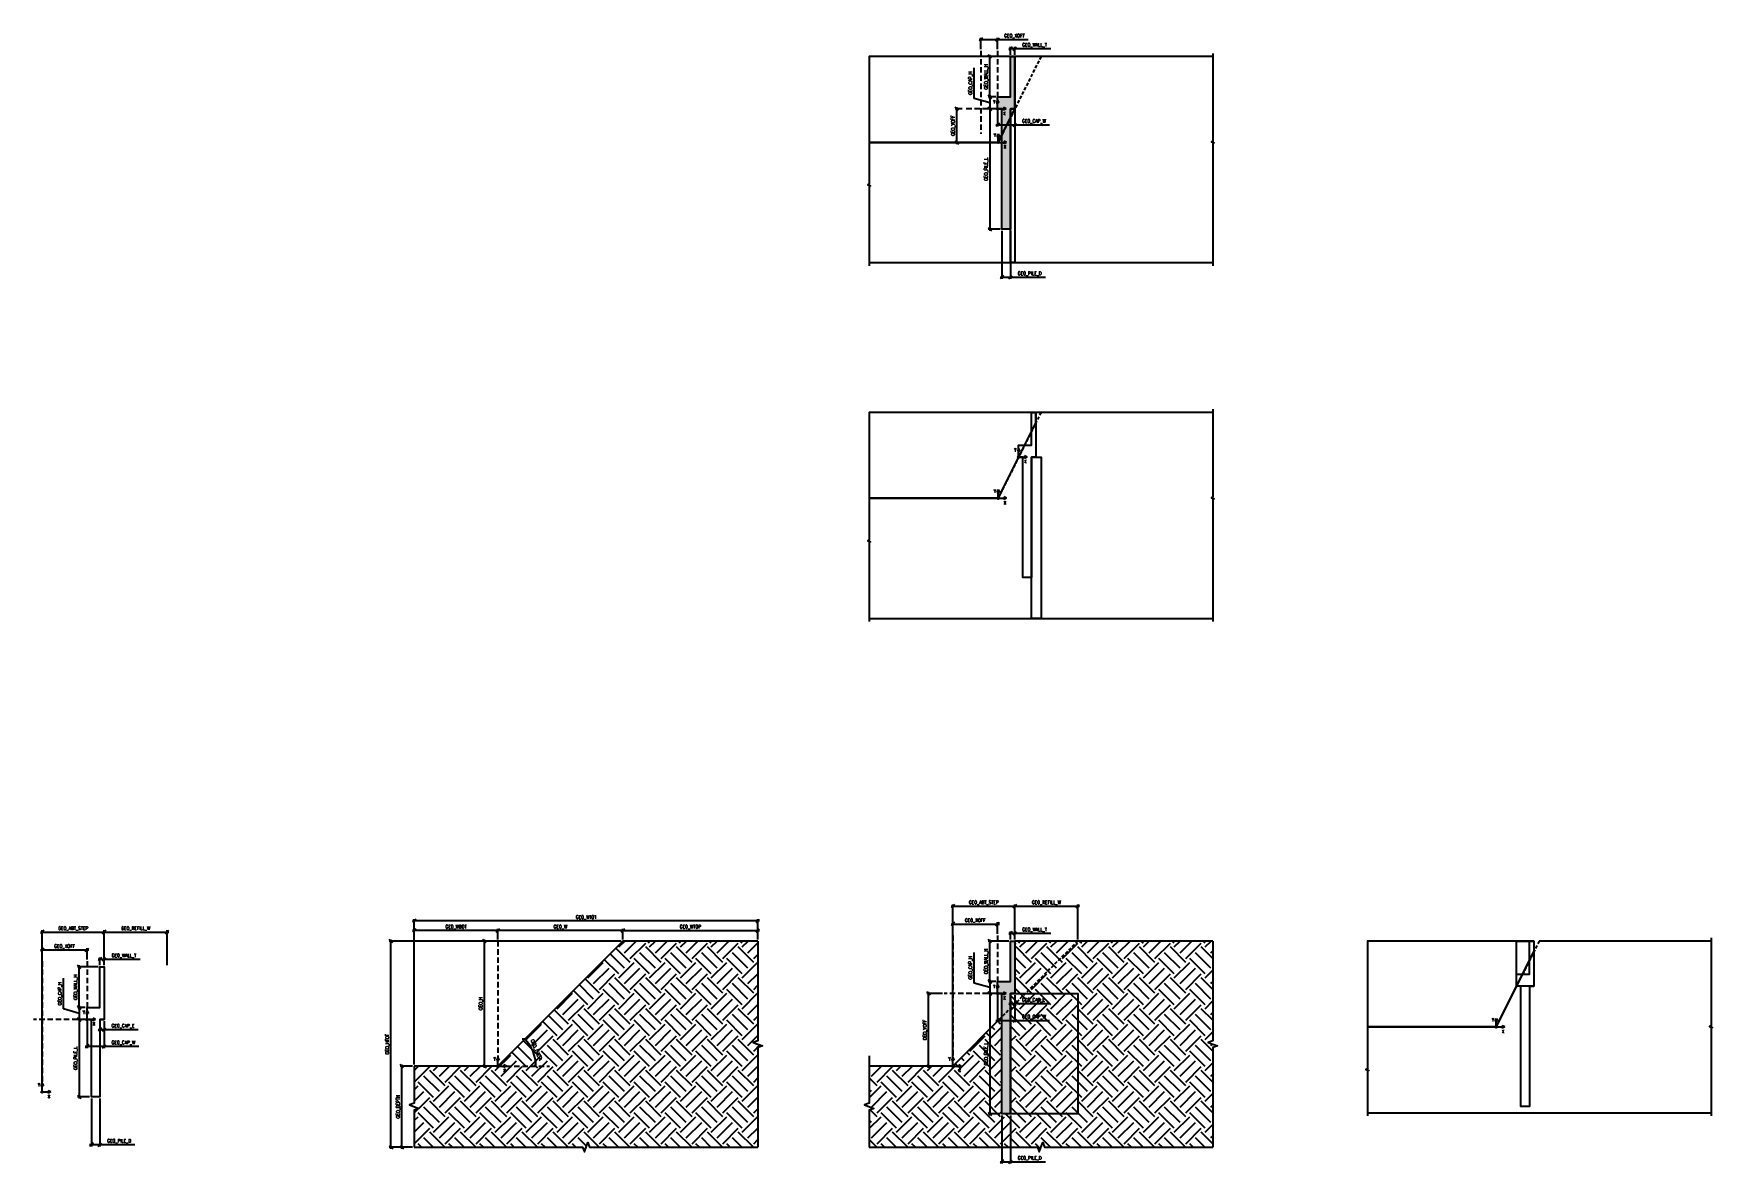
# Model space of a CAD drawing. Header units: millimetres. Extents: x -137513 to 317531, y -53692 to 125625.
# Drawn here: x -44308 to 151096, y -5881 to 125625 of the extents above; entities that cross this region are included whole.
import ezdxf

# ---------------------------------------------------------------- set-up
doc = ezdxf.new("R2010")
doc.units = ezdxf.units.MM
doc.linetypes.add('DASHED', pattern=[19.05, 12.7, -6.35])
for name, color, linetype in [('01', 1, 'Continuous'), ('02', 2, 'Continuous'), ('03', 3, 'Continuous'), ('04', 4, 'Continuous'), ('05', 5, 'Continuous'), ('07', 7, 'Continuous'), ('08', 8, 'Continuous'), ('09', 9, 'Continuous'), ('Concreto_09', 9, 'Continuous'), ('Coordinates_03', 3, 'Continuous'), ('Coordinates_06', 6, 'Continuous'), ('Cota_07', 7, 'Continuous'), ('Soil_27', 27, 'Continuous')]:
    doc.layers.add(name, color=color, linetype=linetype)
doc.styles.add('Romans', font='romans.shx', dxfattribs={"width": 0.9, "height": 400})
doc.dimstyles.new('AUTO 1-200 (1-200)', dxfattribs={"dimscale": 200, "dimtxt": 400, "dimasz": 2, "dimexe": 1, "dimexo": 1, "dimgap": 1, "dimtad": 1, "dimdec": 0, "dimlfac": 0.1, "dimzin": 0, "dimdsep": 46, "dimtxsty": 'Romans', "dimblk1": 'OBLIQUE', "dimblk2": 'OBLIQUE', "dimsah": 1, "dimcen": 2, "dimdle": 1, "dimclrd": 7, "dimclre": 7, "dimclrt": 167, "dimazin": 2, "dimtfac": 1, "dimtdec": 0, "dimtmove": 0, "dimatfit": 3, "dimfxl": 0, "dimfrac": 1, "dimarcsym": 0})
doc.dimstyles.new('C 1-200 (1-200)', dxfattribs={"dimscale": 200, "dimtxt": 400, "dimasz": 2, "dimexe": 1, "dimexo": 1, "dimgap": 1, "dimtad": 1, "dimdec": 0, "dimlfac": 0.1, "dimzin": 0, "dimdsep": 46, "dimtxsty": 'Romans', "dimblk1": 'OBLIQUE', "dimblk2": 'OBLIQUE', "dimsah": 1, "dimcen": 2, "dimdle": 1, "dimclrd": 7, "dimclre": 7, "dimclrt": 150, "dimazin": 2, "dimtfac": 1, "dimtdec": 0, "dimtmove": 0, "dimatfit": 3, "dimfxl": 0, "dimfrac": 1, "dimarcsym": 0})
pattern_1 = [(50, (-2000, 102960.8), (728.7387, -63.7563), [76.2, -838.2]), (355, (-2000, 102960.8), (-140.974, 764.2274), [60.96, -670.562]), (100.4514, (-1939.3, 102955.5), (587.765, 700.471), [64.76, -712.361]), (46.1842, (-2000, 103164), (1084.316, -168.169), [114.3, -1257.3]), (96.6356, (-1909.6, 103150), (949.617, 989.704), [97.14, -1068.542]), (351.1842, (-2000, 103164), (949.617, 989.704), [91.44, -1005.839]), (21, (-1898.4, 103113.2), (606.4576, -409.061), [76.2, -838.2]), (326, (-1898.4, 103113.2), (247.208, 736.752), [60.96, -670.56]), (71.4514, (-1847.86, 103079.1), (853.666, 327.691), [64.76, -712.36]), (37.5, (-2000, 102960.8), (12.3544, 338.2202), [0, -662.432, 0, -680.72, 0, -673.1]), (7.5, (-2000, 102960.8), (267.2787, 400.7223), [0, -388.112, 0, -647.192, 0, -256.54]), (327.5, (-2226.57, 102960.8), (542.3624, -22.915), [0, -254, 0, -792.48, 0, -1051.56]), (317.5, (-2328.17, 102960.8), (592.5167, 101.706), [0, -330.2, 0, -526.288, 0, -746.76])]

msp = doc.modelspace()

# ---------------------------------------------------------------- texts
at = {"layer": 'Coordinates_03', "style": 'Romans', "width": 0.9}
for s, p in [('Y', (67367, 117485.3)), ('X', (68528.6, 116135.2)), ('Y', (69813.9, 76958.5)), ('X', (70975.5, 75608.4)), ('Y', (67367, 14524.5)), ('Y', (-38615.3, 11510.1)), ('X', (68528.6, 13174.4)), ('X', (-37453.7, 10160))]:
    msp.add_text(s, height=400, dxfattribs=at).set_placement(p)
at = {"layer": 'Coordinates_06', "style": 'Romans', "width": 0.9}
for s, p in [('Y', (67419.6, 113590.5)), ('X', (68581.2, 112240.4)), ('Y', (67419.6, 72169.8)), ('X', (68581.2, 70819.7)), ('Y', (125400.7, 10629.7)), ('X', (126562.3, 9279.6)), ('Y', (9193.2, 6077.1)), ('Y', (62143.3, 6077.1)), ('X', (10354.8, 4727)), ('X', (63304.9, 4727)), ('Y', (-43839, 3062.7)), ('X', (-42677.4, 1712.6))]:
    msp.add_text(s, height=400, dxfattribs=at).set_placement(p)

# ---------------------------------------------------------------- blocks, each defined once
blk = doc.blocks.new('_Oblique')
at = {"color": 0, "linetype": 'ByBlock', "lineweight": -2}
blk.add_line((-0.5, -0.5), (0.5, 0.5), dxfattribs=at)
blk = doc.blocks.new('*D3')
at = {"layer": 'Cota_07', "color": 7, "linetype": 'ByBlock', "lineweight": -2, "transparency": 16777216}
for p, q in [((24076, 20000), (7969, 20000)), ((8169, 5247), (8169, 20200)), ((9524, 5447), (7969, 5447))]:
    blk.add_line(p, q, dxfattribs=at)
at = {"layer": 'DEFPOINTS', "color": 0, "transparency": 16777216}
for p in [(8169, 20000), (24276, 20000), (9724, 5447)]:
    blk.add_point(p, dxfattribs=at)
at = {"layer": 'Cota_07', "color": 7, "lineweight": -2, "transparency": 16777216, "xscale": 400, "yscale": 400, "zscale": 400}
for p, rotation in [((8169, 20000), 90), ((8169, 5447), 270)]:
    blk.add_blockref('_Oblique', p, dxfattribs=dict(at, rotation=rotation))
at = {"layer": 'Cota_07', "color": 150, "transparency": 16777216, "insert": (7750, 12724), "char_height": 400, "attachment_point": 5, "rotation": 90, "style": 'Romans'}
blk.add_mtext('GEO_H', dxfattribs=at)
blk = doc.blocks.new('*D4')
at = {"layer": 'Cota_07', "color": 7, "linetype": 'ByBlock', "lineweight": -2, "transparency": 16777216}
blk.add_arc((9724, 5447), 4435, 0, 45, dxfattribs=at)
at = {"layer": 'DEFPOINTS', "color": 0, "transparency": 16777216}
for p in [(17284, 13008), (14008, 6595), (9724, 5447), (9724, 5447), (15724, 5447)]:
    blk.add_point(p, dxfattribs=at)
at = {"layer": 'Cota_07', "color": 7, "lineweight": -2, "transparency": 16777216, "xscale": 400, "yscale": 400, "zscale": 400}
for p, rotation in [((12860, 8584), 135), ((14159, 5447), 270)]:
    blk.add_blockref('_Oblique', p, dxfattribs=dict(at, rotation=rotation))
at = {"layer": 'Cota_07', "color": 150, "transparency": 16777216, "insert": (14209, 7305), "char_height": 400, "attachment_point": 5, "rotation": 292.5, "style": 'Romans'}
blk.add_mtext('GEO_THETA', dxfattribs=at)
blk = doc.blocks.new('*D5')
at = {"layer": 'Cota_07', "color": 7, "linetype": 'ByBlock', "lineweight": -2, "transparency": 16777216}
for p, q in [((24076, 21238), (40200, 21238)), ((24276, 20200), (24276, 21438)), ((40000, 20200), (40000, 21438))]:
    blk.add_line(p, q, dxfattribs=at)
at = {"layer": 'DEFPOINTS', "color": 0, "transparency": 16777216}
for p in [(24276, 20000), (40000, 21238), (40000, 20000)]:
    blk.add_point(p, dxfattribs=at)
at = {"layer": 'Cota_07', "color": 7, "lineweight": -2, "transparency": 16777216, "xscale": 400, "yscale": 400, "zscale": 400, "rotation": 180}
blk.add_blockref('_Oblique', (24276, 21238), dxfattribs=at)
at = {"layer": 'Cota_07', "color": 7, "lineweight": -2, "transparency": 16777216, "xscale": 400, "yscale": 400, "zscale": 400}
blk.add_blockref('_Oblique', (40000, 21238), dxfattribs=at)
at = {"layer": 'Cota_07', "color": 150, "transparency": 16777216, "insert": (32138, 21657), "char_height": 400, "attachment_point": 5, "style": 'Romans'}
blk.add_mtext('GEO_WTOP', dxfattribs=at)
blk = doc.blocks.new('*D6')
at = {"layer": 'Cota_07', "color": 7, "linetype": 'ByBlock', "lineweight": -2, "transparency": 16777216}
for p, q in [((24476, 21238), (9524, 21238)), ((9724, 20200), (9724, 21438)), ((24276, 20200), (24276, 21438))]:
    blk.add_line(p, q, dxfattribs=at)
at = {"layer": 'DEFPOINTS', "color": 0, "transparency": 16777216}
for p in [(9724, 21238), (9724, 20000), (24276, 20000)]:
    blk.add_point(p, dxfattribs=at)
at = {"layer": 'Cota_07', "color": 7, "lineweight": -2, "transparency": 16777216, "xscale": 400, "yscale": 400, "zscale": 400, "rotation": 180}
blk.add_blockref('_Oblique', (9724, 21238), dxfattribs=at)
at = {"layer": 'Cota_07', "color": 7, "lineweight": -2, "transparency": 16777216, "xscale": 400, "yscale": 400, "zscale": 400}
blk.add_blockref('_Oblique', (24276, 21238), dxfattribs=at)
at = {"layer": 'Cota_07', "color": 167, "transparency": 16777216, "insert": (17000, 21657), "char_height": 400, "attachment_point": 5, "style": 'Romans'}
blk.add_mtext('GEO_W', dxfattribs=at)
blk = doc.blocks.new('*D7')
at = {"layer": 'Cota_07', "color": 7, "linetype": 'ByBlock', "lineweight": -2, "transparency": 16777216}
for p, q in [((9924, 21238), (-200, 21238)), ((0, 5647), (0, 21438)), ((9724, 20200), (9724, 21438))]:
    blk.add_line(p, q, dxfattribs=at)
at = {"layer": 'DEFPOINTS', "color": 0, "transparency": 16777216}
for p in [(0, 21238), (9724, 20000), (0, 5447)]:
    blk.add_point(p, dxfattribs=at)
at = {"layer": 'Cota_07', "color": 7, "lineweight": -2, "transparency": 16777216, "xscale": 400, "yscale": 400, "zscale": 400, "rotation": 180}
blk.add_blockref('_Oblique', (0, 21238), dxfattribs=at)
at = {"layer": 'Cota_07', "color": 7, "lineweight": -2, "transparency": 16777216, "xscale": 400, "yscale": 400, "zscale": 400}
blk.add_blockref('_Oblique', (9724, 21238), dxfattribs=at)
at = {"layer": 'Cota_07', "color": 150, "transparency": 16777216, "insert": (4862, 21657), "char_height": 400, "attachment_point": 5, "style": 'Romans'}
blk.add_mtext('GEO_WBOT', dxfattribs=at)
blk = doc.blocks.new('*D8')
at = {"layer": 'Cota_07', "color": 7, "linetype": 'ByBlock', "lineweight": -2, "transparency": 16777216}
for p, q in [((40200, 22356), (-200, 22356)), ((0, 5647), (0, 22556)), ((40000, 20200), (40000, 22556))]:
    blk.add_line(p, q, dxfattribs=at)
at = {"layer": 'DEFPOINTS', "color": 0, "transparency": 16777216}
for p in [(0, 22356), (40000, 20000), (0, 5447)]:
    blk.add_point(p, dxfattribs=at)
at = {"layer": 'Cota_07', "color": 7, "lineweight": -2, "transparency": 16777216, "xscale": 400, "yscale": 400, "zscale": 400, "rotation": 180}
blk.add_blockref('_Oblique', (0, 22356), dxfattribs=at)
at = {"layer": 'Cota_07', "color": 7, "lineweight": -2, "transparency": 16777216, "xscale": 400, "yscale": 400, "zscale": 400}
blk.add_blockref('_Oblique', (40000, 22356), dxfattribs=at)
at = {"layer": 'Cota_07', "color": 167, "transparency": 16777216, "insert": (20000, 22775), "char_height": 400, "attachment_point": 5, "style": 'Romans'}
blk.add_mtext('GEO_WTOT', dxfattribs=at)
blk = doc.blocks.new('*D9')
at = {"layer": 'Cota_07', "color": 7, "linetype": 'ByBlock', "lineweight": -2, "transparency": 16777216}
for p, q in [((65157, 15110), (65157, 18682)), ((66987, 14595), (65157, 15110)), ((67698, 15295), (66787, 15295)), ((67698, 13895), (66787, 13895)), ((66987, 15495), (66987, 13695))]:
    blk.add_line(p, q, dxfattribs=at)
at = {"layer": 'DEFPOINTS', "color": 0, "transparency": 16777216}
for p in [(66987, 13895), (67898, 15295), (67898, 13895)]:
    blk.add_point(p, dxfattribs=at)
at = {"layer": 'Cota_07', "color": 7, "lineweight": -2, "transparency": 16777216, "xscale": 400, "yscale": 400, "zscale": 400}
for p, rotation in [((66987, 15295), 90), ((66987, 13895), 270)]:
    blk.add_blockref('_Oblique', p, dxfattribs=dict(at, rotation=rotation))
at = {"layer": 'Cota_07', "color": 150, "transparency": 16777216, "insert": (64738, 16896), "char_height": 400, "attachment_point": 5, "rotation": 90, "style": 'Romans'}
blk.add_mtext('GEO_CAP_H', dxfattribs=at)
blk = doc.blocks.new('*D10')
at = {"layer": 'Cota_07', "color": 7, "linetype": 'ByBlock', "lineweight": -2, "transparency": 16777216}
for p, q in [((69198, 20000), (66787, 20000)), ((66987, 15095), (66987, 20200)), ((67698, 15295), (66787, 15295))]:
    blk.add_line(p, q, dxfattribs=at)
at = {"layer": 'DEFPOINTS', "color": 0, "transparency": 16777216}
for p in [(66987, 20000), (69398, 20000), (67898, 15295)]:
    blk.add_point(p, dxfattribs=at)
at = {"layer": 'Cota_07', "color": 7, "lineweight": -2, "transparency": 16777216, "xscale": 400, "yscale": 400, "zscale": 400}
for p, rotation in [((66987, 20000), 90), ((66987, 15295), 270)]:
    blk.add_blockref('_Oblique', p, dxfattribs=dict(at, rotation=rotation))
at = {"layer": 'Cota_07', "color": 150, "transparency": 16777216, "insert": (66568, 17647), "char_height": 400, "attachment_point": 5, "rotation": 90, "style": 'Romans'}
blk.add_mtext('GEO_WALL_H', dxfattribs=at)
blk = doc.blocks.new('*D11')
at = {"layer": 'Cota_07', "color": 7, "linetype": 'ByBlock', "lineweight": -2, "transparency": 16777216}
for p, q in [((67698, 13895), (66787, 13895)), ((66987, 14095), (66987, -305)), ((68198, -105), (66787, -105))]:
    blk.add_line(p, q, dxfattribs=at)
at = {"layer": 'DEFPOINTS', "color": 0, "transparency": 16777216}
for p in [(67898, 13895), (66987, -105), (68398, -105)]:
    blk.add_point(p, dxfattribs=at)
at = {"layer": 'Cota_07', "color": 7, "lineweight": -2, "transparency": 16777216, "xscale": 400, "yscale": 400, "zscale": 400}
for p, rotation in [((66987, 13895), 90), ((66987, -105), 270)]:
    blk.add_blockref('_Oblique', p, dxfattribs=dict(at, rotation=rotation))
at = {"layer": 'Cota_07', "color": 150, "transparency": 16777216, "insert": (66568, 6895), "char_height": 400, "attachment_point": 5, "rotation": 90, "style": 'Romans'}
blk.add_mtext('GEO_PILE_L', dxfattribs=at)
blk = doc.blocks.new('*D12')
at = {"layer": 'Cota_07', "color": 7, "linetype": 'ByBlock', "lineweight": -2, "transparency": 16777216}
for p, q in [((68398, -305), (68398, -5881)), ((69398, -305), (69398, -5881)), ((68198, -5681), (69398, -5681)), ((69398, -5681), (73455, -5681))]:
    blk.add_line(p, q, dxfattribs=at)
at = {"layer": 'DEFPOINTS', "color": 0, "transparency": 16777216}
for p in [(68398, -105), (69398, -105), (69398, -5681)]:
    blk.add_point(p, dxfattribs=at)
at = {"layer": 'Cota_07', "color": 7, "lineweight": -2, "transparency": 16777216, "xscale": 400, "yscale": 400, "zscale": 400, "rotation": 180}
blk.add_blockref('_Oblique', (68398, -5681), dxfattribs=at)
at = {"layer": 'Cota_07', "color": 7, "lineweight": -2, "transparency": 16777216, "xscale": 400, "yscale": 400, "zscale": 400}
blk.add_blockref('_Oblique', (69398, -5681), dxfattribs=at)
at = {"layer": 'Cota_07', "color": 150, "transparency": 16777216, "insert": (71626, -5262), "char_height": 400, "attachment_point": 5, "style": 'Romans'}
blk.add_mtext('GEO_PILE_D', dxfattribs=at)
blk = doc.blocks.new('*D13')
at = {"layer": 'Cota_07', "color": 7, "linetype": 'ByBlock', "lineweight": -2, "transparency": 16777216}
for p, q in [((67898, 13695), (67898, 10566)), ((69898, 13695), (69898, 10566)), ((67698, 10766), (69898, 10766)), ((69898, 10766), (73938, 10766))]:
    blk.add_line(p, q, dxfattribs=at)
at = {"layer": 'DEFPOINTS', "color": 0, "transparency": 16777216}
for p in [(67898, 13895), (69898, 13895), (69898, 10766)]:
    blk.add_point(p, dxfattribs=at)
at = {"layer": 'Cota_07', "color": 7, "lineweight": -2, "transparency": 16777216, "xscale": 400, "yscale": 400, "zscale": 400, "rotation": 180}
blk.add_blockref('_Oblique', (67898, 10766), dxfattribs=at)
at = {"layer": 'Cota_07', "color": 7, "lineweight": -2, "transparency": 16777216, "xscale": 400, "yscale": 400, "zscale": 400}
blk.add_blockref('_Oblique', (69898, 10766), dxfattribs=at)
at = {"layer": 'Cota_07', "color": 150, "transparency": 16777216, "insert": (72118, 11185), "char_height": 400, "attachment_point": 5, "style": 'Romans'}
blk.add_mtext('GEO_CAP_W', dxfattribs=at)
blk = doc.blocks.new('*D14')
at = {"layer": 'Cota_07', "color": 7, "linetype": 'ByBlock', "lineweight": -2, "transparency": 16777216}
for p, q in [((69198, 20910), (69898, 20910)), ((69398, 20200), (69398, 21110)), ((69898, 20200), (69898, 21110)), ((69898, 20910), (74092, 20910))]:
    blk.add_line(p, q, dxfattribs=at)
at = {"layer": 'DEFPOINTS', "color": 0, "transparency": 16777216}
for p in [(69398, 20000), (69898, 20910), (69898, 20000)]:
    blk.add_point(p, dxfattribs=at)
at = {"layer": 'Cota_07', "color": 7, "lineweight": -2, "transparency": 16777216, "xscale": 400, "yscale": 400, "zscale": 400, "rotation": 180}
blk.add_blockref('_Oblique', (69398, 20910), dxfattribs=at)
at = {"layer": 'Cota_07', "color": 7, "lineweight": -2, "transparency": 16777216, "xscale": 400, "yscale": 400, "zscale": 400}
blk.add_blockref('_Oblique', (69898, 20910), dxfattribs=at)
at = {"layer": 'Cota_07', "color": 150, "transparency": 16777216, "insert": (72195, 21329), "char_height": 400, "attachment_point": 5, "style": 'Romans'}
blk.add_mtext('GEO_WALL_T', dxfattribs=at)
blk = doc.blocks.new('*D15')
at = {"layer": 'Cota_07', "color": 7, "linetype": 'ByBlock', "lineweight": -2, "transparency": 16777216}
for p, q in [((-200, 5447), (-1649, 5447)), ((-1449, -4200), (-1449, 5647)), ((-200, -4000), (-1649, -4000))]:
    blk.add_line(p, q, dxfattribs=at)
at = {"layer": 'DEFPOINTS', "color": 0, "transparency": 16777216}
for p in [(-1449, 5447), (0, 5447), (0, -4000)]:
    blk.add_point(p, dxfattribs=at)
at = {"layer": 'Cota_07', "color": 7, "lineweight": -2, "transparency": 16777216, "xscale": 400, "yscale": 400, "zscale": 400}
for p, rotation in [((-1449, 5447), 90), ((-1449, -4000), 270)]:
    blk.add_blockref('_Oblique', p, dxfattribs=dict(at, rotation=rotation))
at = {"layer": 'Cota_07', "color": 150, "transparency": 16777216, "insert": (-1868, 724), "char_height": 400, "attachment_point": 5, "rotation": 90, "style": 'Romans'}
blk.add_mtext('GEO_DEPTH', dxfattribs=at)
blk = doc.blocks.new('*D16')
at = {"layer": 'Cota_07', "color": 7, "linetype": 'ByBlock', "lineweight": -2, "transparency": 16777216}
for p, q in [((24076, 20000), (-2913, 20000)), ((-2713, -4200), (-2713, 20200)), ((-200, -4000), (-2913, -4000))]:
    blk.add_line(p, q, dxfattribs=at)
at = {"layer": 'DEFPOINTS', "color": 0, "transparency": 16777216}
for p in [(-2713, 20000), (24276, 20000), (0, -4000)]:
    blk.add_point(p, dxfattribs=at)
at = {"layer": 'Cota_07', "color": 7, "lineweight": -2, "transparency": 16777216, "xscale": 400, "yscale": 400, "zscale": 400}
for p, rotation in [((-2713, 20000), 90), ((-2713, -4000), 270)]:
    blk.add_blockref('_Oblique', p, dxfattribs=dict(at, rotation=rotation))
at = {"layer": 'Cota_07', "color": 167, "transparency": 16777216, "insert": (-3132, 8000), "char_height": 400, "attachment_point": 5, "rotation": 90, "style": 'Romans'}
blk.add_mtext('GEO_HTOT', dxfattribs=at)
blk = doc.blocks.new('*D17')
at = {"layer": 'Cota_07', "color": 7, "linetype": 'ByBlock', "lineweight": -2, "transparency": 16777216}
for p, q in [((62474, 21982), (68098, 21982)), ((62674, 20856), (62674, 22182)), ((67898, 20856), (67898, 22182))]:
    blk.add_line(p, q, dxfattribs=at)
at = {"layer": 'DEFPOINTS', "color": 0, "transparency": 16777216}
for p in [(67898, 21982), (62674, 20656), (67898, 20656)]:
    blk.add_point(p, dxfattribs=at)
at = {"layer": 'Cota_07', "color": 7, "lineweight": -2, "transparency": 16777216, "xscale": 400, "yscale": 400, "zscale": 400, "rotation": 180}
blk.add_blockref('_Oblique', (62674, 21982), dxfattribs=at)
at = {"layer": 'Cota_07', "color": 7, "lineweight": -2, "transparency": 16777216, "xscale": 400, "yscale": 400, "zscale": 400}
blk.add_blockref('_Oblique', (67898, 21982), dxfattribs=at)
at = {"layer": 'Cota_07', "color": 167, "transparency": 16777216, "insert": (65286, 22402), "char_height": 400, "attachment_point": 5, "style": 'Romans'}
blk.add_mtext('GEO_XOFF', dxfattribs=at)
blk = doc.blocks.new('*D18')
at = {"layer": 'Cota_07', "color": 7, "linetype": 'ByBlock', "lineweight": -2, "transparency": 16777216}
for p, q in [((61474, 13895), (59670, 13895)), ((59870, 5247), (59870, 14095)), ((62474, 5447), (59670, 5447))]:
    blk.add_line(p, q, dxfattribs=at)
at = {"layer": 'DEFPOINTS', "color": 0, "transparency": 16777216}
for p in [(59870, 13895), (61674, 13895), (62674, 5447)]:
    blk.add_point(p, dxfattribs=at)
at = {"layer": 'Cota_07', "color": 7, "lineweight": -2, "transparency": 16777216, "xscale": 400, "yscale": 400, "zscale": 400}
for p, rotation in [((59870, 13895), 90), ((59870, 5447), 270)]:
    blk.add_blockref('_Oblique', p, dxfattribs=dict(at, rotation=rotation))
at = {"layer": 'Cota_07', "color": 167, "transparency": 16777216, "insert": (59451, 9671), "char_height": 400, "attachment_point": 5, "rotation": 90, "style": 'Romans'}
blk.add_mtext('GEO_YOFF', dxfattribs=at)
blk = doc.blocks.new('*D27')
at = {"layer": 'Cota_07', "color": 7, "linetype": 'ByBlock', "lineweight": -2, "transparency": 16777216}
for p, q in [((62474, 24068), (70098, 24068)), ((62674, 5647), (62674, 24268)), ((69898, 20200), (69898, 24268))]:
    blk.add_line(p, q, dxfattribs=at)
at = {"layer": 'DEFPOINTS', "color": 0, "transparency": 16777216}
for p in [(69898, 24068), (69898, 20000), (62674, 5447)]:
    blk.add_point(p, dxfattribs=at)
at = {"layer": 'Cota_07', "color": 7, "lineweight": -2, "transparency": 16777216, "xscale": 400, "yscale": 400, "zscale": 400, "rotation": 180}
blk.add_blockref('_Oblique', (62674, 24068), dxfattribs=at)
at = {"layer": 'Cota_07', "color": 7, "lineweight": -2, "transparency": 16777216, "xscale": 400, "yscale": 400, "zscale": 400}
blk.add_blockref('_Oblique', (69898, 24068), dxfattribs=at)
at = {"layer": 'Cota_07', "color": 150, "transparency": 16777216, "insert": (66286, 24487), "char_height": 400, "attachment_point": 5, "style": 'Romans'}
blk.add_mtext('GEO_ABT_STEP', dxfattribs=at)
blk = doc.blocks.new('*D28')
at = {"layer": 'Cota_07', "color": 7, "linetype": 'ByBlock', "lineweight": -2, "transparency": 16777216}
for p, q in [((69698, 24068), (77426, 24068)), ((69898, 20200), (69898, 24268)), ((77226, 20200), (77226, 24268))]:
    blk.add_line(p, q, dxfattribs=at)
at = {"layer": 'DEFPOINTS', "color": 0, "transparency": 16777216}
for p in [(77226, 24068), (69898, 20000), (77226, 20000)]:
    blk.add_point(p, dxfattribs=at)
at = {"layer": 'Cota_07', "color": 7, "lineweight": -2, "transparency": 16777216, "xscale": 400, "yscale": 400, "zscale": 400, "rotation": 180}
blk.add_blockref('_Oblique', (69898, 24068), dxfattribs=at)
at = {"layer": 'Cota_07', "color": 7, "lineweight": -2, "transparency": 16777216, "xscale": 400, "yscale": 400, "zscale": 400}
blk.add_blockref('_Oblique', (77226, 24068), dxfattribs=at)
at = {"layer": 'Cota_07', "color": 167, "transparency": 16777216, "insert": (73562, 24487), "char_height": 400, "attachment_point": 5, "style": 'Romans'}
blk.add_mtext('GEO_REFILL_W', dxfattribs=at)
blk = doc.blocks.new('*D29')
at = {"layer": 'Cota_07', "color": 7, "linetype": 'ByBlock', "lineweight": -2, "transparency": 16777216}
for p, q in [((69398, 13695), (69398, 12521)), ((69898, 13695), (69898, 12521)), ((69198, 12721), (69898, 12721)), ((69898, 12721), (73852, 12721))]:
    blk.add_line(p, q, dxfattribs=at)
at = {"layer": 'DEFPOINTS', "color": 0, "transparency": 16777216}
for p in [(69398, 13895), (69898, 13895), (69898, 12721)]:
    blk.add_point(p, dxfattribs=at)
at = {"layer": 'Cota_07', "color": 7, "lineweight": -2, "transparency": 16777216, "xscale": 400, "yscale": 400, "zscale": 400, "rotation": 180}
blk.add_blockref('_Oblique', (69398, 12721), dxfattribs=at)
at = {"layer": 'Cota_07', "color": 7, "lineweight": -2, "transparency": 16777216, "xscale": 400, "yscale": 400, "zscale": 400}
blk.add_blockref('_Oblique', (69898, 12721), dxfattribs=at)
at = {"layer": 'Cota_07', "color": 167, "transparency": 16777216, "insert": (72075, 13140), "char_height": 400, "attachment_point": 5, "style": 'Romans'}
blk.add_mtext('GEO_CAP_E', dxfattribs=at)
blk = doc.blocks.new('*D40')
at = {"layer": 'Cota_07', "color": 7, "linetype": 'ByBlock', "lineweight": -2, "transparency": 16777216}
for p, q in [((-40825, 12096), (-40825, 15667)), ((-38996, 11580), (-40825, 12096)), ((-38285, 12280), (-39196, 12280)), ((-38996, 12480), (-38996, 10680)), ((-38285, 10880), (-39196, 10880))]:
    blk.add_line(p, q, dxfattribs=at)
at = {"layer": 'DEFPOINTS', "color": 0, "transparency": 16777216}
for p in [(-38085, 12280), (-38996, 10880), (-38085, 10880)]:
    blk.add_point(p, dxfattribs=at)
at = {"layer": 'Cota_07', "color": 7, "lineweight": -2, "transparency": 16777216, "xscale": 400, "yscale": 400, "zscale": 400}
for p, rotation in [((-38996, 12280), 90), ((-38996, 10880), 270)]:
    blk.add_blockref('_Oblique', p, dxfattribs=dict(at, rotation=rotation))
at = {"layer": 'Cota_07', "color": 150, "transparency": 16777216, "insert": (-41244, 13882), "char_height": 400, "attachment_point": 5, "rotation": 90, "style": 'Romans'}
blk.add_mtext('GEO_CAP_H', dxfattribs=at)
blk = doc.blocks.new('*D41')
at = {"layer": 'Cota_07', "color": 7, "linetype": 'ByBlock', "lineweight": -2, "transparency": 16777216}
for p, q in [((-36785, 16986), (-39196, 16986)), ((-38996, 12080), (-38996, 17186)), ((-38285, 12280), (-39196, 12280))]:
    blk.add_line(p, q, dxfattribs=at)
at = {"layer": 'DEFPOINTS', "color": 0, "transparency": 16777216}
for p in [(-38996, 16986), (-36585, 16986), (-38085, 12280)]:
    blk.add_point(p, dxfattribs=at)
at = {"layer": 'Cota_07', "color": 7, "lineweight": -2, "transparency": 16777216, "xscale": 400, "yscale": 400, "zscale": 400}
for p, rotation in [((-38996, 16986), 90), ((-38996, 12280), 270)]:
    blk.add_blockref('_Oblique', p, dxfattribs=dict(at, rotation=rotation))
at = {"layer": 'Cota_07', "color": 150, "transparency": 16777216, "insert": (-39415, 14633), "char_height": 400, "attachment_point": 5, "rotation": 90, "style": 'Romans'}
blk.add_mtext('GEO_WALL_H', dxfattribs=at)
blk = doc.blocks.new('*D42')
at = {"layer": 'Cota_07', "color": 7, "linetype": 'ByBlock', "lineweight": -2, "transparency": 16777216}
for p, q in [((-38285, 10880), (-39196, 10880)), ((-38996, 11080), (-38996, 1680)), ((-37785, 1880), (-39196, 1880))]:
    blk.add_line(p, q, dxfattribs=at)
at = {"layer": 'DEFPOINTS', "color": 0, "transparency": 16777216}
for p in [(-38085, 10880), (-38996, 1880), (-37585, 1880)]:
    blk.add_point(p, dxfattribs=at)
at = {"layer": 'Cota_07', "color": 7, "lineweight": -2, "transparency": 16777216, "xscale": 400, "yscale": 400, "zscale": 400}
for p, rotation in [((-38996, 10880), 90), ((-38996, 1880), 270)]:
    blk.add_blockref('_Oblique', p, dxfattribs=dict(at, rotation=rotation))
at = {"layer": 'Cota_07', "color": 150, "transparency": 16777216, "insert": (-39415, 6380), "char_height": 400, "attachment_point": 5, "rotation": 90, "style": 'Romans'}
blk.add_mtext('GEO_PILE_L', dxfattribs=at)
blk = doc.blocks.new('*D43')
at = {"layer": 'Cota_07', "color": 7, "linetype": 'ByBlock', "lineweight": -2, "transparency": 16777216}
for p, q in [((-37585, 1680), (-37585, -3895)), ((-36585, 1680), (-36585, -3895)), ((-37785, -3695), (-36585, -3695)), ((-36585, -3695), (-32528, -3695))]:
    blk.add_line(p, q, dxfattribs=at)
at = {"layer": 'DEFPOINTS', "color": 0, "transparency": 16777216}
for p in [(-37585, 1880), (-36585, 1880), (-36585, -3695)]:
    blk.add_point(p, dxfattribs=at)
at = {"layer": 'Cota_07', "color": 7, "lineweight": -2, "transparency": 16777216, "xscale": 400, "yscale": 400, "zscale": 400, "rotation": 180}
blk.add_blockref('_Oblique', (-37585, -3695), dxfattribs=at)
at = {"layer": 'Cota_07', "color": 7, "lineweight": -2, "transparency": 16777216, "xscale": 400, "yscale": 400, "zscale": 400}
blk.add_blockref('_Oblique', (-36585, -3695), dxfattribs=at)
at = {"layer": 'Cota_07', "color": 150, "transparency": 16777216, "insert": (-34356, -3276), "char_height": 400, "attachment_point": 5, "style": 'Romans'}
blk.add_mtext('GEO_PILE_D', dxfattribs=at)
blk = doc.blocks.new('*D44')
at = {"layer": 'Cota_07', "color": 7, "linetype": 'ByBlock', "lineweight": -2, "transparency": 16777216}
for p, q in [((-38085, 10680), (-38085, 7551)), ((-36085, 10680), (-36085, 7551)), ((-38285, 7751), (-36085, 7751)), ((-36085, 7751), (-32045, 7751))]:
    blk.add_line(p, q, dxfattribs=at)
at = {"layer": 'DEFPOINTS', "color": 0, "transparency": 16777216}
for p in [(-38085, 10880), (-36085, 10880), (-36085, 7751)]:
    blk.add_point(p, dxfattribs=at)
at = {"layer": 'Cota_07', "color": 7, "lineweight": -2, "transparency": 16777216, "xscale": 400, "yscale": 400, "zscale": 400, "rotation": 180}
blk.add_blockref('_Oblique', (-38085, 7751), dxfattribs=at)
at = {"layer": 'Cota_07', "color": 7, "lineweight": -2, "transparency": 16777216, "xscale": 400, "yscale": 400, "zscale": 400}
blk.add_blockref('_Oblique', (-36085, 7751), dxfattribs=at)
at = {"layer": 'Cota_07', "color": 150, "transparency": 16777216, "insert": (-33865, 8170), "char_height": 400, "attachment_point": 5, "style": 'Romans'}
blk.add_mtext('GEO_CAP_W', dxfattribs=at)
blk = doc.blocks.new('*D45')
at = {"layer": 'Cota_07', "color": 7, "linetype": 'ByBlock', "lineweight": -2, "transparency": 16777216}
for p, q in [((-36785, 17895), (-36085, 17895)), ((-36585, 17186), (-36585, 18095)), ((-36085, 17186), (-36085, 18095)), ((-36085, 17895), (-31890, 17895))]:
    blk.add_line(p, q, dxfattribs=at)
at = {"layer": 'DEFPOINTS', "color": 0, "transparency": 16777216}
for p in [(-36085, 17895), (-36585, 16986), (-36085, 16986)]:
    blk.add_point(p, dxfattribs=at)
at = {"layer": 'Cota_07', "color": 7, "lineweight": -2, "transparency": 16777216, "xscale": 400, "yscale": 400, "zscale": 400, "rotation": 180}
blk.add_blockref('_Oblique', (-36585, 17895), dxfattribs=at)
at = {"layer": 'Cota_07', "color": 7, "lineweight": -2, "transparency": 16777216, "xscale": 400, "yscale": 400, "zscale": 400}
blk.add_blockref('_Oblique', (-36085, 17895), dxfattribs=at)
at = {"layer": 'Cota_07', "color": 150, "transparency": 16777216, "insert": (-33788, 18314), "char_height": 400, "attachment_point": 5, "style": 'Romans'}
blk.add_mtext('GEO_WALL_T', dxfattribs=at)
blk = doc.blocks.new('*D46')
at = {"layer": 'Cota_07', "color": 7, "linetype": 'ByBlock', "lineweight": -2, "transparency": 16777216}
for p, q in [((-43508, 18968), (-37885, 18968)), ((-43308, 17842), (-43308, 19168)), ((-38085, 17842), (-38085, 19168))]:
    blk.add_line(p, q, dxfattribs=at)
at = {"layer": 'DEFPOINTS', "color": 0, "transparency": 16777216}
for p in [(-43308, 17642), (-38085, 18968), (-38085, 17642)]:
    blk.add_point(p, dxfattribs=at)
at = {"layer": 'Cota_07', "color": 7, "lineweight": -2, "transparency": 16777216, "xscale": 400, "yscale": 400, "zscale": 400, "rotation": 180}
blk.add_blockref('_Oblique', (-43308, 18968), dxfattribs=at)
at = {"layer": 'Cota_07', "color": 7, "lineweight": -2, "transparency": 16777216, "xscale": 400, "yscale": 400, "zscale": 400}
blk.add_blockref('_Oblique', (-38085, 18968), dxfattribs=at)
at = {"layer": 'Cota_07', "color": 167, "transparency": 16777216, "insert": (-40697, 19387), "char_height": 400, "attachment_point": 5, "style": 'Romans'}
blk.add_mtext('GEO_XOFF', dxfattribs=at)
blk = doc.blocks.new('*D47')
at = {"layer": 'Cota_07', "color": 7, "linetype": 'ByBlock', "lineweight": -2, "transparency": 16777216}
for p, q in [((-43508, 21053), (-35885, 21053)), ((-43308, 2633), (-43308, 21253)), ((-36085, 17186), (-36085, 21253))]:
    blk.add_line(p, q, dxfattribs=at)
at = {"layer": 'DEFPOINTS', "color": 0, "transparency": 16777216}
for p in [(-36085, 21053), (-36085, 16986), (-43308, 2433)]:
    blk.add_point(p, dxfattribs=at)
at = {"layer": 'Cota_07', "color": 7, "lineweight": -2, "transparency": 16777216, "xscale": 400, "yscale": 400, "zscale": 400, "rotation": 180}
blk.add_blockref('_Oblique', (-43308, 21053), dxfattribs=at)
at = {"layer": 'Cota_07', "color": 7, "lineweight": -2, "transparency": 16777216, "xscale": 400, "yscale": 400, "zscale": 400}
blk.add_blockref('_Oblique', (-36085, 21053), dxfattribs=at)
at = {"layer": 'Cota_07', "color": 150, "transparency": 16777216, "insert": (-39697, 21472), "char_height": 400, "attachment_point": 5, "style": 'Romans'}
blk.add_mtext('GEO_ABT_STEP', dxfattribs=at)
blk = doc.blocks.new('*D48')
at = {"layer": 'Cota_07', "color": 7, "linetype": 'ByBlock', "lineweight": -2, "transparency": 16777216}
for p, q in [((-36285, 21053), (-28556, 21053)), ((-36085, 17186), (-36085, 21253)), ((-28756, 17186), (-28756, 21253))]:
    blk.add_line(p, q, dxfattribs=at)
at = {"layer": 'DEFPOINTS', "color": 0, "transparency": 16777216}
for p in [(-28756, 21053), (-36085, 16986), (-28756, 16986)]:
    blk.add_point(p, dxfattribs=at)
at = {"layer": 'Cota_07', "color": 7, "lineweight": -2, "transparency": 16777216, "xscale": 400, "yscale": 400, "zscale": 400, "rotation": 180}
blk.add_blockref('_Oblique', (-36085, 21053), dxfattribs=at)
at = {"layer": 'Cota_07', "color": 7, "lineweight": -2, "transparency": 16777216, "xscale": 400, "yscale": 400, "zscale": 400}
blk.add_blockref('_Oblique', (-28756, 21053), dxfattribs=at)
at = {"layer": 'Cota_07', "color": 167, "transparency": 16777216, "insert": (-32420, 21472), "char_height": 400, "attachment_point": 5, "style": 'Romans'}
blk.add_mtext('GEO_REFILL_W', dxfattribs=at)
blk = doc.blocks.new('*D49')
at = {"layer": 'Cota_07', "color": 7, "linetype": 'ByBlock', "lineweight": -2, "transparency": 16777216}
for p, q in [((-36585, 10680), (-36585, 9506)), ((-36085, 10680), (-36085, 9506)), ((-36785, 9706), (-36085, 9706)), ((-36085, 9706), (-32130, 9706))]:
    blk.add_line(p, q, dxfattribs=at)
at = {"layer": 'DEFPOINTS', "color": 0, "transparency": 16777216}
for p in [(-36585, 10880), (-36085, 10880), (-36085, 9706)]:
    blk.add_point(p, dxfattribs=at)
at = {"layer": 'Cota_07', "color": 7, "lineweight": -2, "transparency": 16777216, "xscale": 400, "yscale": 400, "zscale": 400, "rotation": 180}
blk.add_blockref('_Oblique', (-36585, 9706), dxfattribs=at)
at = {"layer": 'Cota_07', "color": 7, "lineweight": -2, "transparency": 16777216, "xscale": 400, "yscale": 400, "zscale": 400}
blk.add_blockref('_Oblique', (-36085, 9706), dxfattribs=at)
at = {"layer": 'Cota_07', "color": 167, "transparency": 16777216, "insert": (-33908, 10125), "char_height": 400, "attachment_point": 5, "style": 'Romans'}
blk.add_mtext('GEO_CAP_E', dxfattribs=at)
blk = doc.blocks.new('*D20')
at = {"layer": 'Cota_07', "color": 7, "linetype": 'ByBlock', "lineweight": -2, "transparency": 16777216}
for p, q in [((65157, 118071), (65157, 121643)), ((66987, 117556), (65157, 118071)), ((67698, 118256), (66787, 118256)), ((66987, 118456), (66987, 116656)), ((67698, 116856), (66787, 116856))]:
    blk.add_line(p, q, dxfattribs=at)
at = {"layer": 'DEFPOINTS', "color": 0, "transparency": 16777216}
for p in [(67898, 118256), (66987, 116856), (67898, 116856)]:
    blk.add_point(p, dxfattribs=at)
at = {"layer": 'Cota_07', "color": 7, "lineweight": -2, "transparency": 16777216, "xscale": 400, "yscale": 400, "zscale": 400}
for p, rotation in [((66987, 118256), 90), ((66987, 116856), 270)]:
    blk.add_blockref('_Oblique', p, dxfattribs=dict(at, rotation=rotation))
at = {"layer": 'Cota_07', "color": 150, "transparency": 16777216, "insert": (64738, 119857), "char_height": 400, "attachment_point": 5, "rotation": 90, "style": 'Romans'}
blk.add_mtext('GEO_CAP_H', dxfattribs=at)
blk = doc.blocks.new('*D21')
at = {"layer": 'Cota_07', "color": 7, "linetype": 'ByBlock', "lineweight": -2, "transparency": 16777216}
for p, q in [((66987, 118056), (66987, 123161)), ((69198, 122961), (66787, 122961)), ((67698, 118256), (66787, 118256))]:
    blk.add_line(p, q, dxfattribs=at)
at = {"layer": 'DEFPOINTS', "color": 0, "transparency": 16777216}
for p in [(66987, 122961), (69398, 122961), (67898, 118256)]:
    blk.add_point(p, dxfattribs=at)
at = {"layer": 'Cota_07', "color": 7, "lineweight": -2, "transparency": 16777216, "xscale": 400, "yscale": 400, "zscale": 400}
for p, rotation in [((66987, 122961), 90), ((66987, 118256), 270)]:
    blk.add_blockref('_Oblique', p, dxfattribs=dict(at, rotation=rotation))
at = {"layer": 'Cota_07', "color": 150, "transparency": 16777216, "insert": (66568, 120608), "char_height": 400, "attachment_point": 5, "rotation": 90, "style": 'Romans'}
blk.add_mtext('GEO_WALL_H', dxfattribs=at)
blk = doc.blocks.new('*D22')
at = {"layer": 'Cota_07', "color": 7, "linetype": 'ByBlock', "lineweight": -2, "transparency": 16777216}
for p, q in [((67698, 116856), (66787, 116856)), ((66987, 117056), (66987, 102656)), ((68198, 102856), (66787, 102856))]:
    blk.add_line(p, q, dxfattribs=at)
at = {"layer": 'DEFPOINTS', "color": 0, "transparency": 16777216}
for p in [(67898, 116856), (66987, 102856), (68398, 102856)]:
    blk.add_point(p, dxfattribs=at)
at = {"layer": 'Cota_07', "color": 7, "lineweight": -2, "transparency": 16777216, "xscale": 400, "yscale": 400, "zscale": 400}
for p, rotation in [((66987, 116856), 90), ((66987, 102856), 270)]:
    blk.add_blockref('_Oblique', p, dxfattribs=dict(at, rotation=rotation))
at = {"layer": 'Cota_07', "color": 150, "transparency": 16777216, "insert": (66568, 109856), "char_height": 400, "attachment_point": 5, "rotation": 90, "style": 'Romans'}
blk.add_mtext('GEO_PILE_L', dxfattribs=at)
blk = doc.blocks.new('*D23')
at = {"layer": 'Cota_07', "color": 7, "linetype": 'ByBlock', "lineweight": -2, "transparency": 16777216}
for p, q in [((68398, 102656), (68398, 97080)), ((69398, 102656), (69398, 97080)), ((68198, 97280), (69398, 97280)), ((69398, 97280), (73455, 97280))]:
    blk.add_line(p, q, dxfattribs=at)
at = {"layer": 'DEFPOINTS', "color": 0, "transparency": 16777216}
for p in [(68398, 102856), (69398, 102856), (69398, 97280)]:
    blk.add_point(p, dxfattribs=at)
at = {"layer": 'Cota_07', "color": 7, "lineweight": -2, "transparency": 16777216, "xscale": 400, "yscale": 400, "zscale": 400, "rotation": 180}
blk.add_blockref('_Oblique', (68398, 97280), dxfattribs=at)
at = {"layer": 'Cota_07', "color": 7, "lineweight": -2, "transparency": 16777216, "xscale": 400, "yscale": 400, "zscale": 400}
blk.add_blockref('_Oblique', (69398, 97280), dxfattribs=at)
at = {"layer": 'Cota_07', "color": 150, "transparency": 16777216, "insert": (71626, 97699), "char_height": 400, "attachment_point": 5, "style": 'Romans'}
blk.add_mtext('GEO_PILE_D', dxfattribs=at)
blk = doc.blocks.new('*D24')
at = {"layer": 'Cota_07', "color": 7, "linetype": 'ByBlock', "lineweight": -2, "transparency": 16777216}
for p, q in [((67898, 116656), (67898, 114810)), ((69898, 116656), (69898, 114810)), ((67698, 115010), (69898, 115010)), ((69898, 115010), (73938, 115010))]:
    blk.add_line(p, q, dxfattribs=at)
at = {"layer": 'DEFPOINTS', "color": 0, "transparency": 16777216}
for p in [(67898, 116856), (69898, 116856), (69898, 115010)]:
    blk.add_point(p, dxfattribs=at)
at = {"layer": 'Cota_07', "color": 7, "lineweight": -2, "transparency": 16777216, "xscale": 400, "yscale": 400, "zscale": 400, "rotation": 180}
blk.add_blockref('_Oblique', (67898, 115010), dxfattribs=at)
at = {"layer": 'Cota_07', "color": 7, "lineweight": -2, "transparency": 16777216, "xscale": 400, "yscale": 400, "zscale": 400}
blk.add_blockref('_Oblique', (69898, 115010), dxfattribs=at)
at = {"layer": 'Cota_07', "color": 150, "transparency": 16777216, "insert": (72118, 115429), "char_height": 400, "attachment_point": 5, "style": 'Romans'}
blk.add_mtext('GEO_CAP_W', dxfattribs=at)
blk = doc.blocks.new('*D19')
at = {"layer": 'Cota_07', "color": 7, "linetype": 'ByBlock', "lineweight": -2, "transparency": 16777216}
for p, q in [((69198, 123871), (69898, 123871)), ((69398, 123161), (69398, 124071)), ((69898, 123161), (69898, 124071)), ((69898, 123871), (74092, 123871))]:
    blk.add_line(p, q, dxfattribs=at)
at = {"layer": 'DEFPOINTS', "color": 0, "transparency": 16777216}
for p in [(69898, 123871), (69398, 122961), (69898, 122961)]:
    blk.add_point(p, dxfattribs=at)
at = {"layer": 'Cota_07', "color": 7, "lineweight": -2, "transparency": 16777216, "xscale": 400, "yscale": 400, "zscale": 400, "rotation": 180}
blk.add_blockref('_Oblique', (69398, 123871), dxfattribs=at)
at = {"layer": 'Cota_07', "color": 7, "lineweight": -2, "transparency": 16777216, "xscale": 400, "yscale": 400, "zscale": 400}
blk.add_blockref('_Oblique', (69898, 123871), dxfattribs=at)
at = {"layer": 'Cota_07', "color": 150, "transparency": 16777216, "insert": (72195, 124290), "char_height": 400, "attachment_point": 5, "style": 'Romans'}
blk.add_mtext('GEO_WALL_T', dxfattribs=at)
blk = doc.blocks.new('*D25')
at = {"layer": 'Cota_07', "color": 7, "linetype": 'ByBlock', "lineweight": -2, "transparency": 16777216}
for p, q in [((65950, 123817), (65950, 125143)), ((67898, 123817), (67898, 125143)), ((65750, 124943), (67898, 124943)), ((67898, 124943), (71440, 124943))]:
    blk.add_line(p, q, dxfattribs=at)
at = {"layer": 'DEFPOINTS', "color": 0, "transparency": 16777216}
for p in [(65950, 123617), (67898, 124943), (67898, 123617)]:
    blk.add_point(p, dxfattribs=at)
at = {"layer": 'Cota_07', "color": 7, "lineweight": -2, "transparency": 16777216, "xscale": 400, "yscale": 400, "zscale": 400, "rotation": 180}
blk.add_blockref('_Oblique', (65950, 124943), dxfattribs=at)
at = {"layer": 'Cota_07', "color": 7, "lineweight": -2, "transparency": 16777216, "xscale": 400, "yscale": 400, "zscale": 400}
blk.add_blockref('_Oblique', (67898, 124943), dxfattribs=at)
at = {"layer": 'Cota_07', "color": 167, "transparency": 16777216, "insert": (69869, 125362), "char_height": 400, "attachment_point": 5, "style": 'Romans'}
blk.add_mtext('GEO_XOFF', dxfattribs=at)
blk = doc.blocks.new('*D26')
at = {"layer": 'Cota_07', "color": 7, "linetype": 'ByBlock', "lineweight": -2, "transparency": 16777216}
for p, q in [((63783, 116856), (62946, 116856)), ((63146, 112761), (63146, 117056)), ((65750, 112961), (62946, 112961))]:
    blk.add_line(p, q, dxfattribs=at)
at = {"layer": 'DEFPOINTS', "color": 0, "transparency": 16777216}
for p in [(63146, 116856), (63983, 116856), (65950, 112961)]:
    blk.add_point(p, dxfattribs=at)
at = {"layer": 'Cota_07', "color": 7, "lineweight": -2, "transparency": 16777216, "xscale": 400, "yscale": 400, "zscale": 400}
for p, rotation in [((63146, 116856), 90), ((63146, 112961), 270)]:
    blk.add_blockref('_Oblique', p, dxfattribs=dict(at, rotation=rotation))
at = {"layer": 'Cota_07', "color": 167, "transparency": 16777216, "insert": (62727, 114908), "char_height": 400, "attachment_point": 5, "rotation": 90, "style": 'Romans'}
blk.add_mtext('GEO_YOFF', dxfattribs=at)

# ---------------------------------------------------------------- dimensions: what is measured, and where the dimension line sits
at = {"layer": 'Cota_07'}
for base, p1, p2, text, dimstyle, picture, middle in [((67897.5, 124943.3), (65950.1, 123617.1), (67897.5, 123617.1), 'GEO_XOFF', 'AUTO 1-200 (1-200)', '*D25', (69869, 125362.3)), ((69897.5, 123870.6), (69397.5, 122960.8), (69897.5, 122960.8), 'GEO_WALL_T', 'C 1-200 (1-200)', '*D19', (72194.7, 124289.6)), ((69897.5, 115010.2), (67897.5, 116855.6), (69897.5, 116855.6), 'GEO_CAP_W', 'C 1-200 (1-200)', '*D24', (72117.5, 115429.3)), ((69397.5, 97279.9), (68397.5, 102855.6), (69397.5, 102855.6), 'GEO_PILE_D', 'C 1-200 (1-200)', '*D23', (71626.1, 97699)), ((69897.5, 24067.6), (62673.8, 5447.4), (69897.5, 20000), 'GEO_ABT_STEP', 'C 1-200 (1-200)', '*D27', (66285.7, 24486.7)), ((77226.4, 24067.6), (69897.5, 20000), (77226.4, 20000), 'GEO_REFILL_W', 'AUTO 1-200 (1-200)', '*D28', (73562, 24486.7)), ((-36084.8, 21053.2), (-43308.5, 2433), (-36084.8, 16985.6), 'GEO_ABT_STEP', 'C 1-200 (1-200)', '*D47', (-39696.6, 21472.2)), ((-28755.9, 21053.2), (-36084.8, 16985.6), (-28755.9, 16985.6), 'GEO_REFILL_W', 'AUTO 1-200 (1-200)', '*D48', (-32420.3, 21472.2)), ((0, 22356), (40000, 20000), (0, 5447.4), 'GEO_WTOT', 'AUTO 1-200 (1-200)', '*D8', (20000, 22775)), ((0, 21238), (9723.7, 20000), (0, 5447.4), 'GEO_WBOT', 'C 1-200 (1-200)', '*D7', (4861.9, 21657)), ((9723.7, 21238), (24276.3, 20000), (9723.7, 20000), 'GEO_W', 'AUTO 1-200 (1-200)', '*D6', (17000, 21657)), ((40000, 21238), (24276.3, 20000), (40000, 20000), 'GEO_WTOP', 'C 1-200 (1-200)', '*D5', (32138.1, 21657)), ((67897.5, 21982.5), (62673.8, 20656.3), (67897.5, 20656.3), 'GEO_XOFF', 'AUTO 1-200 (1-200)', '*D17', (65285.7, 22401.5)), ((69897.5, 20909.8), (69397.5, 20000), (69897.5, 20000), 'GEO_WALL_T', 'C 1-200 (1-200)', '*D14', (72194.7, 21328.8)), ((-38084.8, 18968), (-43308.5, 17641.8), (-38084.8, 17641.8), 'GEO_XOFF', 'AUTO 1-200 (1-200)', '*D46', (-40696.6, 19387.1)), ((-36084.8, 17895.3), (-36584.8, 16985.6), (-36084.8, 16985.6), 'GEO_WALL_T', 'C 1-200 (1-200)', '*D45', (-33787.6, 18314.4)), ((69897.5, 10765.7), (67897.5, 13894.8), (69897.5, 13894.8), 'GEO_CAP_W', 'C 1-200 (1-200)', '*D13', (72117.5, 11184.8)), ((69897.5, 12720.6), (69397.5, 13894.8), (69897.5, 13894.8), 'GEO_CAP_E', 'AUTO 1-200 (1-200)', '*D29', (72074.7, 13139.6)), ((-36084.8, 7751.3), (-38084.8, 10880.4), (-36084.8, 10880.4), 'GEO_CAP_W', 'C 1-200 (1-200)', '*D44', (-33864.8, 8170.3)), ((-36084.8, 9706.2), (-36584.8, 10880.4), (-36084.8, 10880.4), 'GEO_CAP_E', 'AUTO 1-200 (1-200)', '*D49', (-33907.6, 10125.2)), ((-36584.8, -3695.3), (-37584.8, 1880.4), (-36584.8, 1880.4), 'GEO_PILE_D', 'C 1-200 (1-200)', '*D43', (-34356.2, -3276.3)), ((69397.5, -5680.9), (68397.5, -105.2), (69397.5, -105.2), 'GEO_PILE_D', 'C 1-200 (1-200)', '*D12', (71626.1, -5261.8))]:
    dim = msp.add_linear_dim(base=base, p1=p1, p2=p2, text=text, dimstyle=dimstyle, dxfattribs=at)
    dim.commit()
    dim.dimension.update_dxf_attribs({"geometry": picture, "text_midpoint": middle})
for base, p1, p2, text, override, picture, middle in [((66986.7, 122960.8), (67897.5, 118255.6), (69397.5, 122960.8), 'GEO_WALL_H', {"dimtmove": 1}, '*D21', (66567.6, 120608.2)), ((8168.6, 20000), (9723.7, 5447.4), (24276.3, 20000), 'GEO_H', {"dimzin": 8}, '*D3', (7749.5, 12723.7)), ((66986.7, 20000), (67897.5, 15294.8), (69397.5, 20000), 'GEO_WALL_H', {"dimtmove": 1}, '*D10', (66567.6, 17647.4)), ((-38995.6, 16985.6), (-38084.8, 12280.4), (-36584.8, 16985.6), 'GEO_WALL_H', {"dimtmove": 1}, '*D41', (-39414.7, 14633))]:
    dim = msp.add_linear_dim(base=base, p1=p1, p2=p2, angle=90, text=text, dimstyle='C 1-200 (1-200)', override=override, dxfattribs=at)
    dim.commit()
    dim.dimension.update_dxf_attribs({"geometry": picture, "text_midpoint": middle})
for base, p1, p2, picture, middle in [((66986.7, 116855.6), (67897.5, 118255.6), (67897.5, 116855.6), '*D20', (65157.4, 118271.3)), ((66986.7, 13894.8), (67897.5, 15294.8), (67897.5, 13894.8), '*D9', (65157.4, 15310.5)), ((-38995.6, 10880.4), (-38084.8, 12280.4), (-38084.8, 10880.4), '*D40', (-40824.9, 12296))]:
    dim = msp.add_linear_dim(base=base, p1=p1, p2=p2, angle=90, text='GEO_CAP_H', dimstyle='C 1-200 (1-200)', override={"dimtmove": 1}, dxfattribs=at)
    dim.commit()
    dim.dimension.update_dxf_attribs({"geometry": picture, "text_midpoint": middle, "dimtype": 160})
for base, p1, p2, text, dimstyle, picture, middle in [((63146.3, 116855.6), (65950.1, 112960.8), (63983.1, 116855.6), 'GEO_YOFF', 'AUTO 1-200 (1-200)', '*D26', (62727.3, 114908.2)), ((66986.7, 102855.6), (67897.5, 116855.6), (68397.5, 102855.6), 'GEO_PILE_L', 'C 1-200 (1-200)', '*D22', (66567.6, 109855.6)), ((-2712.8, 20000), (0, -4000), (24276.3, 20000), 'GEO_HTOT', 'AUTO 1-200 (1-200)', '*D16', (-3131.8, 8000)), ((59870, 13894.8), (62673.8, 5447.4), (61673.8, 13894.8), 'GEO_YOFF', 'AUTO 1-200 (1-200)', '*D18', (59451, 9671.1)), ((66986.7, -105.2), (67897.5, 13894.8), (68397.5, -105.2), 'GEO_PILE_L', 'C 1-200 (1-200)', '*D11', (66567.6, 6894.8)), ((-38995.6, 1880.4), (-38084.8, 10880.4), (-37584.8, 1880.4), 'GEO_PILE_L', 'C 1-200 (1-200)', '*D42', (-39414.7, 6380.4)), ((-1448.9, 5447.4), (0, -4000), (0, 5447.4), 'GEO_DEPTH', 'C 1-200 (1-200)', '*D15', (-1867.9, 723.7))]:
    dim = msp.add_linear_dim(base=base, p1=p1, p2=p2, angle=90, text=text, dimstyle=dimstyle, dxfattribs=at)
    dim.commit()
    dim.dimension.update_dxf_attribs({"geometry": picture, "text_midpoint": middle})
dim = msp.add_angular_dim_2l(base=(14008.1, 6595.4), line1=((17284.1, 13007.8), (9723.7, 5447.4)), line2=((9723.7, 5447.4), (15723.7, 5447.4)), text='GEO_THETA', dimstyle='C 1-200 (1-200)', dxfattribs=at)
dim.commit()
dim.dimension.update_dxf_attribs({"geometry": '*D4', "text_midpoint": (14208.7, 7305.2)})

# ---------------------------------------------------------------- hatches: boundary and pattern name
at = {"layer": 'Concreto_09'}
h = msp.add_hatch(dxfattribs=at)
h.set_pattern_fill('AR-CONC', color=256, scale=4)
h.set_pattern_definition(pattern_1)
h.paths.add_polyline_path([(69397.5, 116855.6), (69397.5, 102855.6), (68397.5, 102855.6), (68397.5, 116855.6), (67897.5, 116855.6), (67897.5, 118255.6), (69397.5, 118255.6), (69397.5, 122960.8), (69897.5, 122960.8), (69897.5, 116855.6)], flags=17)
h.paths.add_polyline_path([(69397.5, 116855.6), (69897.5, 116855.6)], flags=0)
h = msp.add_hatch(dxfattribs=at)
h.set_pattern_fill('AR-CONC', color=256, scale=4)
h.set_pattern_definition(pattern_1)
h.paths.add_polyline_path([(69397.5, 116855.6), (69897.5, 116855.6)], flags=0)
edge = h.paths.add_edge_path(flags=17)
edge.add_line((69397.5, 116855.6), (69397.5, 102855.6))
edge.add_line((69397.5, 116855.6), (69897.5, 116855.6))
edge.add_line((69897.5, 122960.8), (69897.5, 116855.6))
edge.add_line((69397.5, 122960.8), (69897.5, 122960.8))
edge.add_line((69397.5, 118255.6), (69397.5, 122960.8))
edge.add_line((67897.5, 118255.6), (69397.5, 118255.6))
edge.add_line((67897.5, 116855.6), (67897.5, 118255.6))
edge.add_line((68397.5, 116855.6), (67897.5, 116855.6))
edge.add_line((68397.5, 102855.6), (68397.5, 116855.6))
edge.add_line((69397.5, 102855.6), (68397.5, 102855.6))
h = msp.add_hatch(dxfattribs=at)
h.set_pattern_fill('AR-CONC', color=256, scale=4)
h.set_pattern_definition([(50, (-2000, 0), (728.7387, -63.7563), [76.2, -838.2]), (355, (-2000, 0), (-140.974, 764.2274), [60.96, -670.562]), (100.4514, (-1939.3, -5.3), (587.765, 700.471), [64.76, -712.361]), (46.1842, (-2000, 203.2), (1084.316, -168.169), [114.3, -1257.3]), (96.6356, (-1909.6, 189.2), (949.617, 989.704), [97.14, -1068.542]), (351.1842, (-2000, 203.2), (949.617, 989.704), [91.44, -1005.839]), (21, (-1898.4, 152.4), (606.4576, -409.061), [76.2, -838.2]), (326, (-1898.4, 152.4), (247.208, 736.752), [60.96, -670.56]), (71.4514, (-1847.86, 118.3), (853.666, 327.691), [64.76, -712.36]), (37.5, (-2000, 0), (12.3544, 338.2202), [0, -662.432, 0, -680.72, 0, -673.1]), (7.5, (-2000, 0), (267.2787, 400.7223), [0, -388.112, 0, -647.192, 0, -256.54]), (327.5, (-2226.57, 0), (542.3624, -22.915), [0, -254, 0, -792.48, 0, -1051.56]), (317.5, (-2328.17, 0), (592.5167, 101.706), [0, -330.2, 0, -526.288, 0, -746.76])])
h.paths.add_polyline_path([(69397.5, 13894.8), (69397.5, -105.2), (68397.5, -105.2), (68397.5, 13894.8), (67897.5, 13894.8), (67897.5, 15294.8), (69397.5, 15294.8), (69397.5, 20000), (69897.5, 20000), (69897.5, 13894.8)], flags=17)
h.paths.add_polyline_path([(69397.5, 13894.8), (69897.5, 13894.8)], flags=0)
at = {"layer": 'Coordinates_03', "transparency": 33554534}
h = msp.add_hatch(color=256, dxfattribs=at)
h.dxf.hatch_style = 1
h.paths.add_polyline_path([(67897.5, 117855.6), (67747.5, 117555.6), (67897.5, 117555.6), (68047.5, 117555.6)])
h = msp.add_hatch(color=256, dxfattribs=at)
h.dxf.hatch_style = 1
h.paths.add_polyline_path([(67997.5, 116855.6), (67897.5, 116855.6), (67897.5, 116955.6, 0.41421356), (67797.5, 116855.6, 1)])
h = msp.add_hatch(color=256, dxfattribs=at)
h.dxf.hatch_style = 1
h.paths.add_polyline_path([(67897.5, 116955.6), (67897.5, 116855.6), (67997.5, 116855.6, 0.41421356)], flags=17)
h = msp.add_hatch(color=256, dxfattribs=at)
h.dxf.hatch_style = 1
h.paths.add_polyline_path([(68597.5, 117005.6), (68597.5, 116855.6), (68597.5, 116705.6), (68897.5, 116855.6)])
h = msp.add_hatch(color=256, dxfattribs=at)
h.dxf.hatch_style = 1
h.paths.add_polyline_path([(70344.4, 77328.8), (70194.4, 77028.8), (70344.4, 77028.8), (70494.4, 77028.8)])
h = msp.add_hatch(color=256, dxfattribs=at)
h.dxf.hatch_style = 1
h.paths.add_polyline_path([(70444.4, 76328.8), (70344.4, 76328.8), (70344.4, 76428.8, 0.41421356), (70244.4, 76328.8, 1)])
h = msp.add_hatch(color=256, dxfattribs=at)
h.dxf.hatch_style = 1
h.paths.add_polyline_path([(70344.4, 76428.8), (70344.4, 76328.8), (70444.4, 76328.8, 0.41421356)], flags=17)
h = msp.add_hatch(color=256, dxfattribs=at)
h.dxf.hatch_style = 1
h.paths.add_polyline_path([(71044.4, 76478.8), (71044.4, 76328.8), (71044.4, 76178.8), (71344.4, 76328.8)])
h = msp.add_hatch(color=256, dxfattribs=at)
h.dxf.hatch_style = 1
h.paths.add_polyline_path([(67897.5, 14894.8), (67747.5, 14594.8), (67897.5, 14594.8), (68047.5, 14594.8)])
h = msp.add_hatch(color=256, dxfattribs=at)
h.dxf.hatch_style = 1
h.paths.add_polyline_path([(67997.5, 13894.8), (67897.5, 13894.8), (67897.5, 13994.8, 0.41421356), (67797.5, 13894.8, 1)])
h = msp.add_hatch(color=256, dxfattribs=at)
h.dxf.hatch_style = 1
h.paths.add_polyline_path([(67897.5, 13994.8), (67897.5, 13894.8), (67997.5, 13894.8, 0.41421356)], flags=17)
h = msp.add_hatch(color=256, dxfattribs=at)
h.dxf.hatch_style = 1
h.paths.add_polyline_path([(68597.5, 14044.8), (68597.5, 13894.8), (68597.5, 13744.8), (68897.5, 13894.8)])
h = msp.add_hatch(color=256, dxfattribs=at)
h.dxf.hatch_style = 1
h.paths.add_polyline_path([(-38084.8, 11880.4), (-38234.8, 11580.4), (-38084.8, 11580.4), (-37934.8, 11580.4)])
h = msp.add_hatch(color=256, dxfattribs=at)
h.dxf.hatch_style = 1
h.paths.add_polyline_path([(-37984.8, 10880.4), (-38084.8, 10880.4), (-38084.8, 10980.4, 0.41421356), (-38184.8, 10880.4, 1)])
h = msp.add_hatch(color=256, dxfattribs=at)
h.dxf.hatch_style = 1
h.paths.add_polyline_path([(-38084.8, 10980.4), (-38084.8, 10880.4), (-37984.8, 10880.4, 0.41421356)], flags=17)
h = msp.add_hatch(color=256, dxfattribs=at)
h.dxf.hatch_style = 1
h.paths.add_polyline_path([(-37384.8, 11030.4), (-37384.8, 10880.4), (-37384.8, 10730.4), (-37084.8, 10880.4)])
at = {"layer": 'Coordinates_06', "transparency": 33554534}
h = msp.add_hatch(color=256, dxfattribs=at)
h.dxf.hatch_style = 1
h.paths.add_polyline_path([(67950.1, 113960.8), (67800.1, 113660.8), (67950.1, 113660.8), (68100.1, 113660.8)])
h = msp.add_hatch(color=256, dxfattribs=at)
h.dxf.hatch_style = 1
h.paths.add_polyline_path([(68050.1, 112960.8), (67950.1, 112960.8), (67950.1, 113060.8, 0.41421356), (67850.1, 112960.8, 1)])
h = msp.add_hatch(color=256, dxfattribs=at)
h.dxf.hatch_style = 1
h.paths.add_polyline_path([(67950.1, 113060.8), (67950.1, 112960.8), (68050.1, 112960.8, 0.41421356)], flags=17)
h = msp.add_hatch(color=256, dxfattribs=at)
h.dxf.hatch_style = 1
h.paths.add_polyline_path([(68650.1, 113110.8), (68650.1, 112960.8), (68650.1, 112810.8), (68950.1, 112960.8)])
h = msp.add_hatch(color=256, dxfattribs=at)
h.dxf.hatch_style = 1
h.paths.add_polyline_path([(67950.1, 72540.1), (67800.1, 72240.1), (67950.1, 72240.1), (68100.1, 72240.1)])
h = msp.add_hatch(color=256, dxfattribs=at)
h.dxf.hatch_style = 1
h.paths.add_polyline_path([(68050.1, 71540.1), (67950.1, 71540.1), (67950.1, 71640.1, 0.41421356), (67850.1, 71540.1, 1)])
h = msp.add_hatch(color=256, dxfattribs=at)
h.dxf.hatch_style = 1
h.paths.add_polyline_path([(67950.1, 71640.1), (67950.1, 71540.1), (68050.1, 71540.1, 0.41421356)], flags=17)
h = msp.add_hatch(color=256, dxfattribs=at)
h.dxf.hatch_style = 1
h.paths.add_polyline_path([(68650.1, 71690.1), (68650.1, 71540.1), (68650.1, 71390.1), (68950.1, 71540.1)])
h = msp.add_hatch(color=256, dxfattribs=at)
h.dxf.hatch_style = 1
h.paths.add_polyline_path([(125931.2, 11000), (125781.2, 10700), (125931.2, 10700), (126081.2, 10700)])
h = msp.add_hatch(color=256, dxfattribs=at)
h.dxf.hatch_style = 1
h.paths.add_polyline_path([(126031.2, 10000), (125931.2, 10000), (125931.2, 10100, 0.41421356), (125831.2, 10000, 1)])
h = msp.add_hatch(color=256, dxfattribs=at)
h.dxf.hatch_style = 1
h.paths.add_polyline_path([(125931.2, 10100), (125931.2, 10000), (126031.2, 10000, 0.41421356)], flags=17)
h = msp.add_hatch(color=256, dxfattribs=at)
h.dxf.hatch_style = 1
h.paths.add_polyline_path([(126631.2, 10150), (126631.2, 10000), (126631.2, 9850), (126931.2, 10000)])
h = msp.add_hatch(color=256, dxfattribs=at)
h.dxf.hatch_style = 1
h.paths.add_polyline_path([(9723.7, 6447.4), (9573.7, 6147.4), (9723.7, 6147.4), (9873.7, 6147.4)])
h = msp.add_hatch(color=256, dxfattribs=at)
h.dxf.hatch_style = 1
h.paths.add_polyline_path([(62673.8, 6447.4), (62523.8, 6147.4), (62673.8, 6147.4), (62823.8, 6147.4)])
h = msp.add_hatch(color=256, dxfattribs=at)
h.dxf.hatch_style = 1
h.paths.add_polyline_path([(9823.7, 5447.4), (9723.7, 5447.4), (9723.7, 5547.4, 0.41421356), (9623.7, 5447.4, 1)])
h = msp.add_hatch(color=256, dxfattribs=at)
h.dxf.hatch_style = 1
h.paths.add_polyline_path([(9723.7, 5547.4), (9723.7, 5447.4), (9823.7, 5447.4, 0.41421356)], flags=17)
h = msp.add_hatch(color=256, dxfattribs=at)
h.dxf.hatch_style = 1
h.paths.add_polyline_path([(10423.7, 5597.4), (10423.7, 5447.4), (10423.7, 5297.4), (10723.7, 5447.4)])
h = msp.add_hatch(color=256, dxfattribs=at)
h.dxf.hatch_style = 1
h.paths.add_polyline_path([(62773.8, 5447.4), (62673.8, 5447.4), (62673.8, 5547.4, 0.41421356), (62573.8, 5447.4, 1)])
h = msp.add_hatch(color=256, dxfattribs=at)
h.dxf.hatch_style = 1
h.paths.add_polyline_path([(62673.8, 5547.4), (62673.8, 5447.4), (62773.8, 5447.4, 0.41421356)], flags=17)
h = msp.add_hatch(color=256, dxfattribs=at)
h.dxf.hatch_style = 1
h.paths.add_polyline_path([(63373.8, 5597.4), (63373.8, 5447.4), (63373.8, 5297.4), (63673.8, 5447.4)])
h = msp.add_hatch(color=256, dxfattribs=at)
h.dxf.hatch_style = 1
h.paths.add_polyline_path([(-43308.5, 3433), (-43458.5, 3133), (-43308.5, 3133), (-43158.5, 3133)])
h = msp.add_hatch(color=256, dxfattribs=at)
h.dxf.hatch_style = 1
h.paths.add_polyline_path([(-43208.5, 2433), (-43308.5, 2433), (-43308.5, 2533, 0.41421356), (-43408.5, 2433, 1)])
h = msp.add_hatch(color=256, dxfattribs=at)
h.dxf.hatch_style = 1
h.paths.add_polyline_path([(-43308.5, 2533), (-43308.5, 2433), (-43208.5, 2433, 0.41421356)], flags=17)
h = msp.add_hatch(color=256, dxfattribs=at)
h.dxf.hatch_style = 1
h.paths.add_polyline_path([(-42608.5, 2583), (-42608.5, 2433), (-42608.5, 2283), (-42308.5, 2433)])
at = {"layer": 'Soil_27'}
h = msp.add_hatch(dxfattribs=at)
h.set_pattern_fill('EARTH', color=256, scale=400, angle=45)
h.paths.add_polyline_path([(40000, 7600), (40549.5, 7800), (39450.5, 8200), (40000, 8400), (40000, 20000), (24276.3, 20000), (9723.7, 5447.4), (0, 5447.4), (0, 1123.7), (-549.5, 923.7), (549.5, 523.7), (0, 323.7), (0, -4000), (19600, -4000), (19800, -4549.5), (20200, -3450.5), (20400, -4000), (40000, -4000)])
h = msp.add_hatch(dxfattribs=at)
h.set_pattern_fill('EARTH', color=256, scale=400, angle=45)
h.paths.add_polyline_path([(92950.1, 7600), (93499.6, 7800), (92400.6, 8200), (92950.1, 8400), (92950.1, 20000), (69897.5, 20000), (69897.5, 13894.8), (69397.5, 13894.8), (69397.5, -105.2), (68397.5, -105.2), (68397.5, 11171.1), (62673.8, 5447.4), (52950.1, 5447.4), (52950.1, 1123.7), (52400.6, 923.7), (53499.6, 523.7), (52950.1, 323.7), (52950.1, -4000), (72550.1, -4000), (72750.1, -4549.5), (73150.1, -3450.5), (73350.1, -4000), (92950.1, -4000)])

# ---------------------------------------------------------------- linework, layer by layer
at = {"layer": '01'}
msp.add_lwpolyline([(69397.5, 13894.8), (77226.4, 13894.8), (77226.4, -105.2), (69397.5, -105.2)], close=True, dxfattribs=at)
at = {"layer": '02'}
for points in [[(52950.1, 112960.8), (67950.1, 112960.8), (69897.5, 116855.6), (69897.5, 122960.8), (52950.1, 122960.8)], [(52950.1, 71540.1), (67950.1, 71540.1), (72344.4, 80328.8), (72344.4, 81540.1), (52950.1, 81540.1)]]:
    msp.add_lwpolyline(points, close=True, dxfattribs=at)
msp.add_lwpolyline([(130308.7, 20000), (110931.2, 20000), (110931.2, 10000), (125931.2, 10000), (130308.7, 18755.1)], dxfattribs=at)
at = {"layer": '03'}
for points in [[(69397.5, 98960.8), (69397.5, 116855.6), (69897.5, 116855.6), (69897.5, 98960.8)], [(71844.4, 57540.1), (71844.4, 76328.8), (72950.1, 76328.8), (72950.1, 57540.1)], [(130308.7, 14755.1), (128308.7, 14755.1), (128308.7, 20000), (130308.7, 20000)]]:
    msp.add_lwpolyline(points, close=True, dxfattribs=at)
at = {"layer": '04'}
for p, q in [((92950.1, 122960.8), (69897.5, 122960.8)), ((68397.5, 113855.6), (67950.1, 112960.8)), ((67950.1, 112960.8), (52950.1, 112960.8)), ((52950.1, 98960.8), (92950.1, 98960.8)), ((92950.1, 81540.1), (69897.5, 81540.1)), ((68397.5, 72435), (67950.1, 71540.1)), ((67950.1, 71540.1), (52950.1, 71540.1)), ((52950.1, 57540.1), (92950.1, 57540.1)), ((24276.3, 20000), (9723.7, 5447.4)), ((40000, 20000), (24276.3, 20000)), ((92950.1, 20000), (69897.5, 20000)), ((150931.2, 20000), (130931.2, 20000)), ((128931.2, 16000), (125931.2, 10000)), ((68397.5, 11171.1), (62673.8, 5447.4)), ((125931.2, 10000), (110931.2, 10000)), ((9723.7, 5447.4), (0, 5447.4)), ((62673.8, 5447.4), (52950.1, 5447.4)), ((110931.2, 0), (150931.2, 0))]:
    msp.add_line(p, q, dxfattribs=at)
at = {"layer": '05'}
for points in [[(69397.5, 116855.6), (69397.5, 102855.6), (68397.5, 102855.6), (68397.5, 116855.6), (67897.5, 116855.6), (67897.5, 118255.6), (69397.5, 118255.6), (69397.5, 122960.8), (69897.5, 122960.8), (69897.5, 116855.6), (69397.5, 116855.6), (69897.5, 116855.6)], [(71844.4, 76328.8), (71844.4, 62328.8), (70844.4, 62328.8), (70844.4, 76328.8), (70344.4, 76328.8), (70344.4, 77728.8), (71844.4, 77728.8), (71844.4, 81540.1), (72344.4, 81540.1), (72344.4, 76328.8), (71844.4, 76328.8), (72344.4, 76328.8)], [(69397.5, 13894.8), (69397.5, -105.2), (68397.5, -105.2), (68397.5, 13894.8), (67897.5, 13894.8), (67897.5, 15294.8), (69397.5, 15294.8), (69397.5, 20000), (69897.5, 20000), (69897.5, 13894.8), (69397.5, 13894.8), (69897.5, 13894.8)], [(129808.7, 14755.1), (129808.7, 755.1), (128808.7, 755.1), (128808.7, 14755.1), (128308.7, 14755.1), (128308.7, 16155.1), (129808.7, 16155.1), (129808.7, 20000), (130308.7, 20000), (130308.7, 14755.1), (129808.7, 14755.1), (130308.7, 14755.1)], [(-36584.8, 10880.4), (-36584.8, 1880.4), (-37584.8, 1880.4), (-37584.8, 10880.4), (-38084.8, 10880.4), (-38084.8, 12280.4), (-36584.8, 12280.4), (-36584.8, 16985.6), (-36084.8, 16985.6), (-36084.8, 10880.4), (-36584.8, 10880.4), (-36084.8, 10880.4)]]:
    msp.add_lwpolyline(points, dxfattribs=at)
at = {"layer": '07', "linetype": 'DASHED', "ltscale": 30, "transparency": 33554559}
msp.add_line((77226.4, 20000), (68397.5, 11171.1), dxfattribs=at)
for points in [[(72950.1, 122960.8), (68397.5, 113855.6)], [(72950.1, 81540.1), (68397.5, 72435)], [(130931.2, 20000), (128931.2, 16000)]]:
    msp.add_lwpolyline(points, dxfattribs=at)
at = {"layer": '08', "linetype": 'Continuous'}
for points in [[(92950.1, 123320.8), (92950.1, 113080.8), (92785.3, 113020.8), (93115, 112900.8), (92950.1, 112840.8), (92950.1, 98600.8)], [(52950.1, 113320.8), (52950.1, 108080.8), (52785.3, 108020.8), (53115, 107900.8), (52950.1, 107840.8), (52950.1, 98600.8)], [(92950.1, 81900.1), (92950.1, 71660.1), (92785.3, 71600.1), (93115, 71480.1), (92950.1, 71420.1), (92950.1, 57180.1)], [(52950.1, 71900.1), (52950.1, 66660.1), (52785.3, 66600.1), (53115, 66480.1), (52950.1, 66420.1), (52950.1, 57180.1)], [(40000, 20000), (40000, 8400), (39450.5, 8200), (40549.5, 7800), (40000, 7600), (40000, -4000)], [(92950.1, 20000), (92950.1, 8400), (92400.6, 8200), (93499.6, 7800), (92950.1, 7600), (92950.1, -4000)], [(150931.2, 20360), (150931.2, 10120), (150766.4, 10060), (151096.1, 9940), (150931.2, 9880), (150931.2, -360)], [(110931.2, 10360), (110931.2, 5120), (110766.4, 5060), (111096.1, 4940), (110931.2, 4880), (110931.2, -360)], [(52950.1, 6647.4), (52950.1, 1123.7), (52400.6, 923.7), (53499.6, 523.7), (52950.1, 323.7), (52950.1, -4000)], [(0, 5447.4), (0, 1123.7), (-549.5, 923.7), (549.5, 523.7), (0, 323.7), (0, -4000)], [(0, -4000), (19600, -4000), (19800, -4549.5), (20200, -3450.5), (20400, -4000), (40000, -4000)], [(52950.1, -4000), (72550.1, -4000), (72750.1, -4549.5), (73150.1, -3450.5), (73350.1, -4000), (92950.1, -4000)]]:
    msp.add_lwpolyline(points, dxfattribs=at)
at = {"layer": '09', "linetype": 'DASHED', "ltscale": 50}
for p, q in [((65950.1, 123617.1), (65950.1, 113960.8)), ((67897.5, 123617.1), (67897.5, 118255.6)), ((66786.7, 116855.6), (63983.1, 116855.6)), ((9723.7, 20000), (9723.7, 5447.4)), ((62673.8, 20656.3), (62673.8, 6447.4)), ((67897.5, 20656.3), (67897.5, 15294.8)), ((-43308.5, 17641.8), (-43308.5, 3433)), ((-38084.8, 17641.8), (-38084.8, 12280.4)), ((66786.7, 13894.8), (61673.8, 13894.8)), ((-39195.6, 10880.4), (-44308.5, 10880.4)), ((9723.7, 5447.4), (15723.7, 5447.4))]:
    msp.add_line(p, q, dxfattribs=at)
at = {"layer": 'Coordinates_03'}
for p, q in [((67897.5, 117855.6), (67747.5, 117555.6)), ((67747.5, 117555.6), (67897.5, 117555.6)), ((67897.5, 117855.6), (68047.5, 117555.6)), ((67897.5, 116855.6), (67897.5, 117555.6)), ((68047.5, 117555.6), (67897.5, 117555.6)), ((67897.5, 116855.6), (68597.5, 116855.6)), ((68897.5, 116855.6), (68597.5, 117005.6)), ((68597.5, 117005.6), (68597.5, 116855.6)), ((68897.5, 116855.6), (68597.5, 116705.6)), ((68597.5, 116705.6), (68597.5, 116855.6)), ((70344.4, 77328.8), (70194.4, 77028.8)), ((70194.4, 77028.8), (70344.4, 77028.8)), ((70344.4, 77328.8), (70494.4, 77028.8)), ((70344.4, 76328.8), (70344.4, 77028.8)), ((70494.4, 77028.8), (70344.4, 77028.8)), ((70344.4, 76328.8), (71044.4, 76328.8)), ((71344.4, 76328.8), (71044.4, 76478.8)), ((71044.4, 76478.8), (71044.4, 76328.8)), ((71344.4, 76328.8), (71044.4, 76178.8)), ((71044.4, 76178.8), (71044.4, 76328.8)), ((67897.5, 14894.8), (67747.5, 14594.8)), ((67747.5, 14594.8), (67897.5, 14594.8)), ((67897.5, 14894.8), (68047.5, 14594.8)), ((67897.5, 13894.8), (67897.5, 14594.8)), ((68047.5, 14594.8), (67897.5, 14594.8)), ((67897.5, 13894.8), (68597.5, 13894.8)), ((68897.5, 13894.8), (68597.5, 14044.8)), ((68597.5, 14044.8), (68597.5, 13894.8)), ((68897.5, 13894.8), (68597.5, 13744.8)), ((68597.5, 13744.8), (68597.5, 13894.8)), ((-38084.8, 11880.4), (-38234.8, 11580.4)), ((-38084.8, 11880.4), (-37934.8, 11580.4)), ((-38234.8, 11580.4), (-38084.8, 11580.4)), ((-38084.8, 10880.4), (-38084.8, 11580.4)), ((-37934.8, 11580.4), (-38084.8, 11580.4)), ((-38084.8, 10880.4), (-37384.8, 10880.4)), ((-37084.8, 10880.4), (-37384.8, 11030.4)), ((-37384.8, 11030.4), (-37384.8, 10880.4)), ((-37084.8, 10880.4), (-37384.8, 10730.4)), ((-37384.8, 10730.4), (-37384.8, 10880.4))]:
    msp.add_line(p, q, dxfattribs=at)
for centre in [(67897.5, 116855.6), (70344.4, 76328.8), (67897.5, 13894.8), (-38084.8, 10880.4)]:
    msp.add_circle(centre, 100, dxfattribs=at)
at = {"layer": 'Coordinates_06'}
for p, q in [((67950.1, 113960.8), (67800.1, 113660.8)), ((67800.1, 113660.8), (67950.1, 113660.8)), ((67950.1, 113960.8), (68100.1, 113660.8)), ((67950.1, 112960.8), (67950.1, 113660.8)), ((68100.1, 113660.8), (67950.1, 113660.8)), ((67950.1, 112960.8), (68650.1, 112960.8)), ((68950.1, 112960.8), (68650.1, 113110.8)), ((68650.1, 113110.8), (68650.1, 112960.8)), ((68950.1, 112960.8), (68650.1, 112810.8)), ((68650.1, 112810.8), (68650.1, 112960.8)), ((67950.1, 72540.1), (67800.1, 72240.1)), ((67950.1, 72540.1), (68100.1, 72240.1)), ((67800.1, 72240.1), (67950.1, 72240.1)), ((67950.1, 71540.1), (67950.1, 72240.1)), ((68100.1, 72240.1), (67950.1, 72240.1)), ((67950.1, 71540.1), (68650.1, 71540.1)), ((68950.1, 71540.1), (68650.1, 71690.1)), ((68650.1, 71690.1), (68650.1, 71540.1)), ((68950.1, 71540.1), (68650.1, 71390.1)), ((68650.1, 71390.1), (68650.1, 71540.1)), ((125931.2, 11000), (125781.2, 10700)), ((125781.2, 10700), (125931.2, 10700)), ((125931.2, 11000), (126081.2, 10700)), ((125931.2, 10000), (125931.2, 10700)), ((126081.2, 10700), (125931.2, 10700)), ((125931.2, 10000), (126631.2, 10000)), ((126931.2, 10000), (126631.2, 10150)), ((126631.2, 10150), (126631.2, 10000)), ((126931.2, 10000), (126631.2, 9850)), ((126631.2, 9850), (126631.2, 10000)), ((9723.7, 6447.4), (9573.7, 6147.4)), ((9573.7, 6147.4), (9723.7, 6147.4)), ((9723.7, 6447.4), (9873.7, 6147.4)), ((9723.7, 5447.4), (9723.7, 6147.4)), ((9873.7, 6147.4), (9723.7, 6147.4)), ((62673.8, 6447.4), (62523.8, 6147.4)), ((62523.8, 6147.4), (62673.8, 6147.4)), ((62673.8, 6447.4), (62823.8, 6147.4)), ((62673.8, 5447.4), (62673.8, 6147.4)), ((62823.8, 6147.4), (62673.8, 6147.4)), ((9723.7, 5447.4), (10423.7, 5447.4)), ((10723.7, 5447.4), (10423.7, 5597.4)), ((10423.7, 5597.4), (10423.7, 5447.4)), ((10723.7, 5447.4), (10423.7, 5297.4)), ((10423.7, 5297.4), (10423.7, 5447.4)), ((62673.8, 5447.4), (63373.8, 5447.4)), ((63673.8, 5447.4), (63373.8, 5597.4)), ((63373.8, 5597.4), (63373.8, 5447.4)), ((63673.8, 5447.4), (63373.8, 5297.4)), ((63373.8, 5297.4), (63373.8, 5447.4)), ((-43308.5, 3433), (-43458.5, 3133)), ((-43458.5, 3133), (-43308.5, 3133)), ((-43308.5, 3433), (-43158.5, 3133)), ((-43308.5, 2433), (-43308.5, 3133)), ((-43158.5, 3133), (-43308.5, 3133)), ((-43308.5, 2433), (-42608.5, 2433)), ((-42308.5, 2433), (-42608.5, 2583)), ((-42608.5, 2583), (-42608.5, 2433)), ((-42308.5, 2433), (-42608.5, 2283)), ((-42608.5, 2283), (-42608.5, 2433))]:
    msp.add_line(p, q, dxfattribs=at)
for centre in [(67950.1, 112960.8), (67950.1, 71540.1), (125931.2, 10000), (9723.7, 5447.4), (62673.8, 5447.4), (-43308.5, 2433)]:
    msp.add_circle(centre, 100, dxfattribs=at)

msp.set_redraw_order([(e.dxf.handle, doc.entitydb.next_handle()) for e in msp.query("TEXT MTEXT ATTDEF DIMENSION ARC_DIMENSION")])  # texts and dimensions are drawn at this point

doc.saveas('drawing.dxf')
